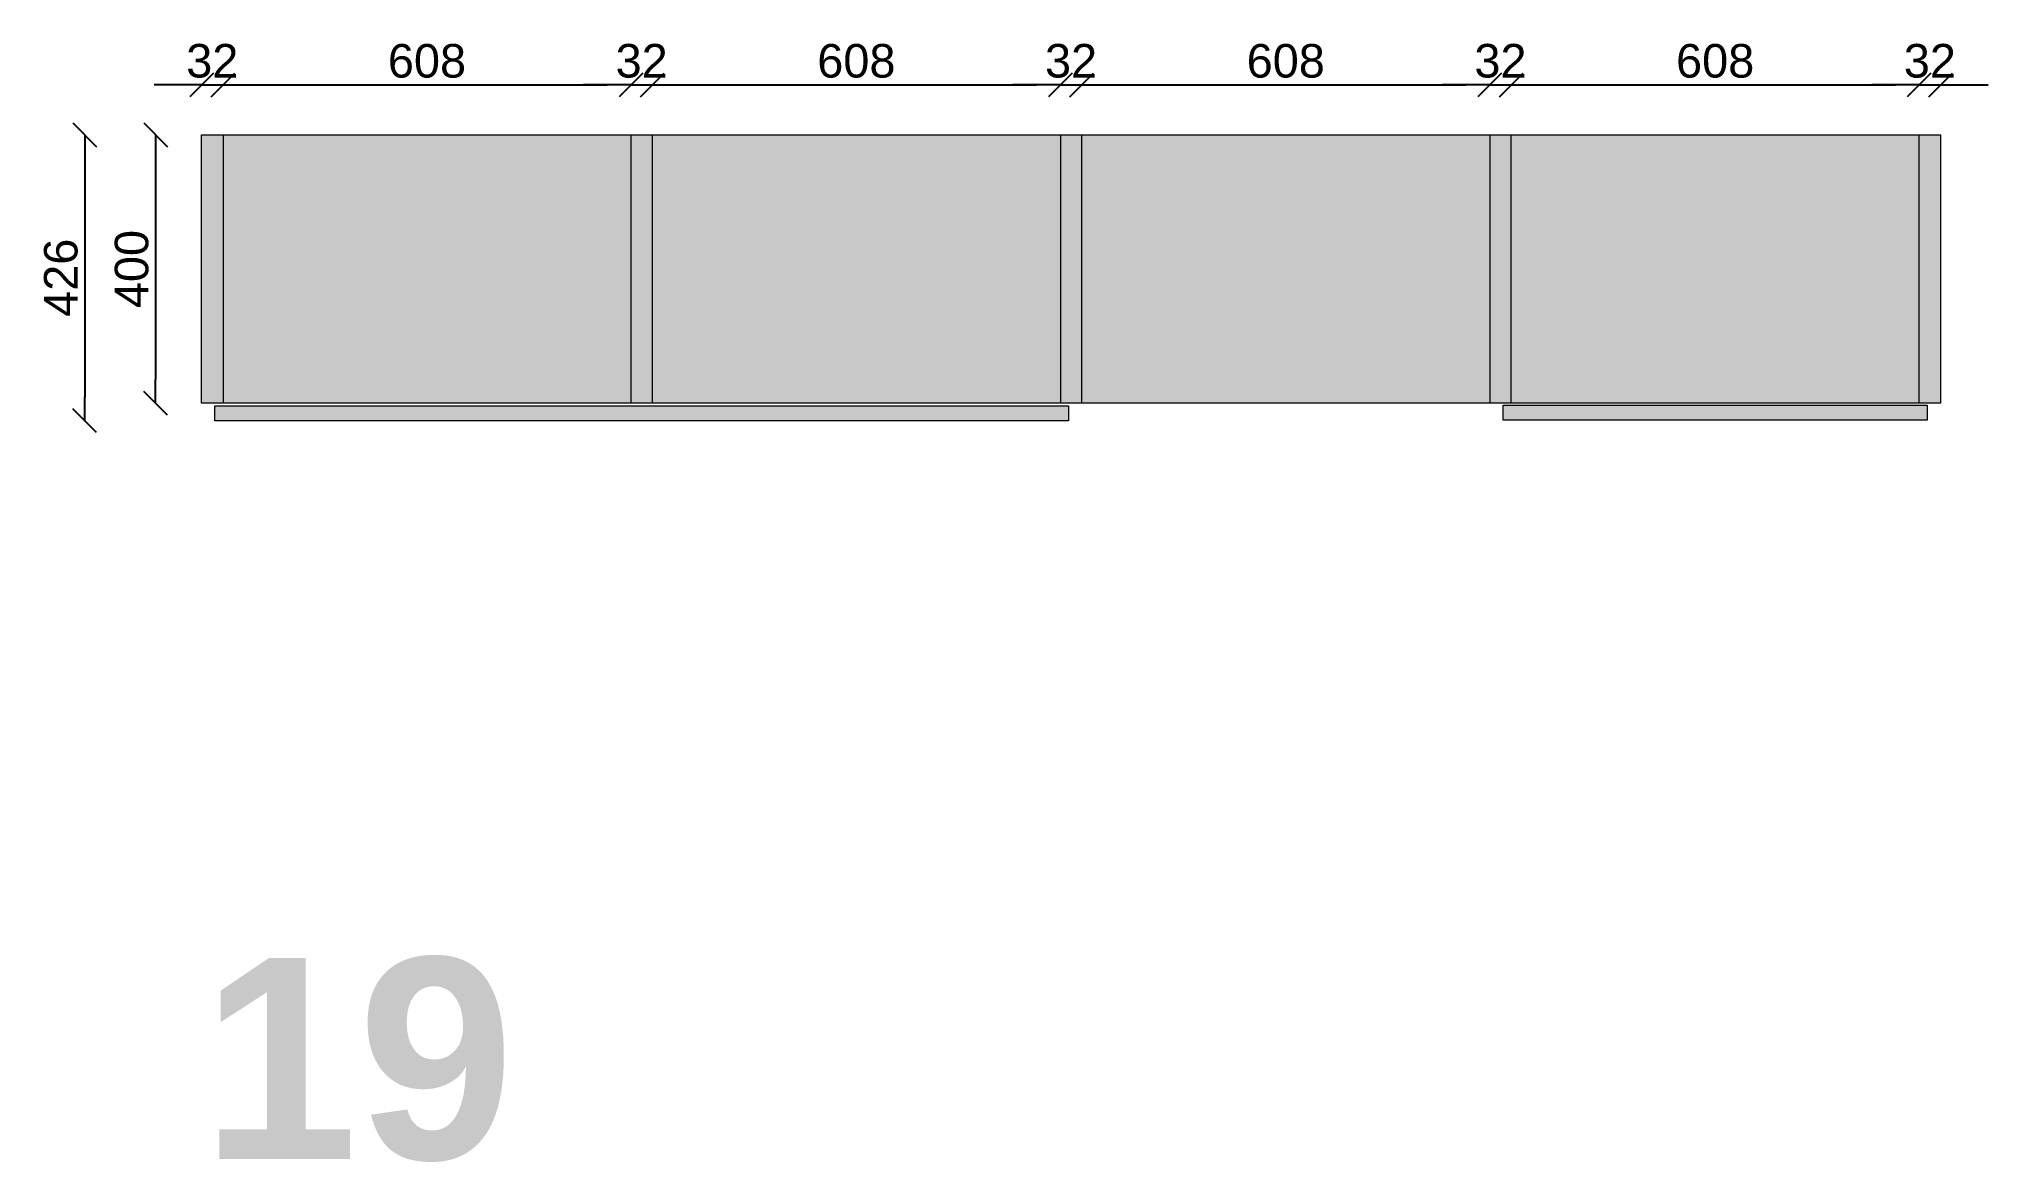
# Model space of a CAD drawing. Header units: inches. Extents: x -2150 to 187520, y -61540 to -22885.
# Drawn here: x 35126 to 38031, y -50760 to -49087 of the extents above; entities that cross this region are included whole.
import ezdxf

# ---------------------------------------------------------------- set-up
doc = ezdxf.new("R2010")
doc.units = ezdxf.units.IN
doc.header["$MEASUREMENT"] = 0
doc.layers.add('Linee arredi', color=3, linetype='Continuous', lineweight=20)
doc.layers.add('Retino arredi', color=7, linetype='Continuous', lineweight=0)
doc.layers.add('Quote', color=5, linetype='Continuous')
doc.styles.add('Arial', font='Arial.ttf')
doc.styles.add('Arial (bold)', font='Arial Bold.ttf')
doc.dimstyles.new('M&C_quote arredo', dxfattribs={"dimtxt": 50, "dimasz": 35.34668, "dimexe": 0, "dimexo": 0, "dimgap": 10, "dimtad": 1, "dimdec": 0, "dimtxsty": 'Arial', "dimblk": 'VW_SLASH', "dimcen": 0, "dimse1": 1, "dimse2": 1, "dimazin": 0, "dimtfac": 1, "dimtdec": 0, "dimtix": 1, "dimtmove": 0, "dimatfit": 0, "dimldrblk": 'VW_SLASH', "dimfxl": 0, "dimfxlon": 1, "dimfrac": 2, "dimtolj": 1, "dimarcsym": 0})

msp = doc.modelspace()

# ---------------------------------------------------------------- texts
at = {"layer": 'Linee arredi', "transparency": 33554687, "insert": (35367.9, -50760.2), "char_height": 300, "attachment_point": 7, "line_spacing_factor": 1.006858, "style": 'Arial (bold)'}
msp.add_mtext_dynamic_manual_height_columns('19', width=1350.149, gutter_width=12.5, heights=[0], dxfattribs=at)

# ---------------------------------------------------------------- blocks, each defined once
blk = doc.blocks.new('VW_SLASH')
at = {"color": 0, "linetype": 'ByBlock', "lineweight": -2, "transparency": 16777216}
blk.add_line((0, 0), (-1, 0), dxfattribs=at)
at = {"color": 0, "linetype": 'Continuous', "lineweight": -2, "transparency": 16777216, "flags": 128}
blk.add_lwpolyline([(0.5, 0.5), (-0.5, -0.5)], dxfattribs=at)
blk = doc.blocks.new('*D132')
at = {"layer": 'Defpoints', "color": 0, "transparency": 16777216}
for p in [(35367.9, -49229.4), (35299.4, -49629.4), (35367.9, -49629.4)]:
    blk.add_point(p, dxfattribs=at)
at = {"layer": 'Quote', "color": 0, "lineweight": -2, "transparency": 16777216}
blk.add_line((35299.4, -49264.8), (35299.4, -49594.1), dxfattribs=at)
at = {"layer": 'Quote', "color": 0, "lineweight": -2, "transparency": 16777216, "xscale": 35.3466796875, "yscale": 35.3466796875, "zscale": 35.3466796875}
for p, rotation in [((35299.4, -49229.4), 90), ((35299.4, -49629.4), 270)]:
    blk.add_blockref('VW_SLASH', p, dxfattribs=dict(at, rotation=rotation))
at = {"layer": 'Quote', "color": 0, "transparency": 16777216, "insert": (35263.9, -49429.4), "char_height": 50, "attachment_point": 5, "rotation": 90, "style": 'Arial'}
blk.add_mtext('\\A1;400', dxfattribs=at)
blk = doc.blocks.new('*D133')
at = {"layer": 'Defpoints', "color": 0, "transparency": 16777216}
for p in [(35367.9, -49229.4), (35193.9, -49655.4), (35387.9, -49655.4)]:
    blk.add_point(p, dxfattribs=at)
at = {"layer": 'Quote', "color": 0, "lineweight": -2, "transparency": 16777216}
blk.add_line((35193.9, -49264.8), (35193.9, -49620.1), dxfattribs=at)
at = {"layer": 'Quote', "color": 0, "lineweight": -2, "transparency": 16777216, "xscale": 35.3466796875, "yscale": 35.3466796875, "zscale": 35.3466796875}
for p, rotation in [((35193.9, -49229.4), 90), ((35193.9, -49655.4), 270)]:
    blk.add_blockref('VW_SLASH', p, dxfattribs=dict(at, rotation=rotation))
at = {"layer": 'Quote', "color": 0, "transparency": 16777216, "insert": (35158.4, -49442.4), "char_height": 50, "attachment_point": 5, "rotation": 90, "style": 'Arial'}
blk.add_mtext('\\A1;426', dxfattribs=at)
blk = doc.blocks.new('*D134')
at = {"layer": 'Defpoints', "color": 0, "transparency": 16777216}
for p in [(35399.9, -49154.9), (35367.9, -49229.4), (35399.9, -49229.4)]:
    blk.add_point(p, dxfattribs=at)
at = {"layer": 'Quote', "color": 0, "lineweight": -2, "transparency": 16777216}
for p, q in [((35332.5, -49154.9), (35297.2, -49154.9)), ((35367.9, -49154.9), (35399.9, -49154.9)), ((35435.2, -49154.9), (35470.6, -49154.9))]:
    blk.add_line(p, q, dxfattribs=at)
at = {"layer": 'Quote', "color": 0, "lineweight": -2, "transparency": 16777216, "xscale": 35.3466796875, "yscale": 35.3466796875, "zscale": 35.3466796875}
blk.add_blockref('VW_SLASH', (35367.9, -49154.9), dxfattribs=at)
at = {"layer": 'Quote', "color": 0, "lineweight": -2, "transparency": 16777216, "xscale": 35.3466796875, "yscale": 35.3466796875, "zscale": 35.3466796875, "rotation": 180}
blk.add_blockref('VW_SLASH', (35399.9, -49154.9), dxfattribs=at)
at = {"layer": 'Quote', "color": 0, "transparency": 16777216, "insert": (35383.9, -49119.3), "char_height": 50, "attachment_point": 5, "style": 'Arial'}
blk.add_mtext('\\A1;32', dxfattribs=at)
blk = doc.blocks.new('*D135')
at = {"layer": 'Defpoints', "color": 0, "transparency": 16777216}
for p in [(36007.9, -49154.9), (35399.9, -49229.4), (36007.9, -49229.4)]:
    blk.add_point(p, dxfattribs=at)
at = {"layer": 'Quote', "color": 0, "lineweight": -2, "transparency": 16777216}
blk.add_line((35435.2, -49154.9), (35972.5, -49154.9), dxfattribs=at)
at = {"layer": 'Quote', "color": 0, "lineweight": -2, "transparency": 16777216, "xscale": 35.3466796875, "yscale": 35.3466796875, "zscale": 35.3466796875, "rotation": 180}
blk.add_blockref('VW_SLASH', (35399.9, -49154.9), dxfattribs=at)
at = {"layer": 'Quote', "color": 0, "lineweight": -2, "transparency": 16777216, "xscale": 35.3466796875, "yscale": 35.3466796875, "zscale": 35.3466796875}
blk.add_blockref('VW_SLASH', (36007.9, -49154.9), dxfattribs=at)
at = {"layer": 'Quote', "color": 0, "transparency": 16777216, "insert": (35703.9, -49119.4), "char_height": 50, "attachment_point": 5, "style": 'Arial'}
blk.add_mtext('\\A1;608', dxfattribs=at)
blk = doc.blocks.new('*D136')
at = {"layer": 'Defpoints', "color": 0, "transparency": 16777216}
for p in [(36039.9, -49154.9), (36007.9, -49229.4), (36039.9, -49229.4)]:
    blk.add_point(p, dxfattribs=at)
at = {"layer": 'Quote', "color": 0, "lineweight": -2, "transparency": 16777216}
for p, q in [((35972.5, -49154.9), (35937.2, -49154.9)), ((36007.9, -49154.9), (36039.9, -49154.9)), ((36075.2, -49154.9), (36110.6, -49154.9))]:
    blk.add_line(p, q, dxfattribs=at)
at = {"layer": 'Quote', "color": 0, "lineweight": -2, "transparency": 16777216, "xscale": 35.3466796875, "yscale": 35.3466796875, "zscale": 35.3466796875}
blk.add_blockref('VW_SLASH', (36007.9, -49154.9), dxfattribs=at)
at = {"layer": 'Quote', "color": 0, "lineweight": -2, "transparency": 16777216, "xscale": 35.3466796875, "yscale": 35.3466796875, "zscale": 35.3466796875, "rotation": 180}
blk.add_blockref('VW_SLASH', (36039.9, -49154.9), dxfattribs=at)
at = {"layer": 'Quote', "color": 0, "transparency": 16777216, "insert": (36023.9, -49119.3), "char_height": 50, "attachment_point": 5, "style": 'Arial'}
blk.add_mtext('\\A1;32', dxfattribs=at)
blk = doc.blocks.new('*D137')
at = {"layer": 'Defpoints', "color": 0, "transparency": 16777216}
for p in [(36647.9, -49154.9), (36039.9, -49229.4), (36647.9, -49229.4)]:
    blk.add_point(p, dxfattribs=at)
at = {"layer": 'Quote', "color": 0, "lineweight": -2, "transparency": 16777216}
blk.add_line((36075.2, -49154.9), (36612.5, -49154.9), dxfattribs=at)
at = {"layer": 'Quote', "color": 0, "lineweight": -2, "transparency": 16777216, "xscale": 35.3466796875, "yscale": 35.3466796875, "zscale": 35.3466796875, "rotation": 180}
blk.add_blockref('VW_SLASH', (36039.9, -49154.9), dxfattribs=at)
at = {"layer": 'Quote', "color": 0, "lineweight": -2, "transparency": 16777216, "xscale": 35.3466796875, "yscale": 35.3466796875, "zscale": 35.3466796875}
blk.add_blockref('VW_SLASH', (36647.9, -49154.9), dxfattribs=at)
at = {"layer": 'Quote', "color": 0, "transparency": 16777216, "insert": (36343.9, -49119.4), "char_height": 50, "attachment_point": 5, "style": 'Arial'}
blk.add_mtext('\\A1;608', dxfattribs=at)
blk = doc.blocks.new('*D138')
at = {"layer": 'Defpoints', "color": 0, "transparency": 16777216}
for p in [(36679.9, -49154.9), (36647.9, -49229.4), (36679.9, -49229.4)]:
    blk.add_point(p, dxfattribs=at)
at = {"layer": 'Quote', "color": 0, "lineweight": -2, "transparency": 16777216}
for p, q in [((36612.5, -49154.9), (36577.2, -49154.9)), ((36647.9, -49154.9), (36679.9, -49154.9)), ((36715.2, -49154.9), (36750.6, -49154.9))]:
    blk.add_line(p, q, dxfattribs=at)
at = {"layer": 'Quote', "color": 0, "lineweight": -2, "transparency": 16777216, "xscale": 35.3466796875, "yscale": 35.3466796875, "zscale": 35.3466796875}
blk.add_blockref('VW_SLASH', (36647.9, -49154.9), dxfattribs=at)
at = {"layer": 'Quote', "color": 0, "lineweight": -2, "transparency": 16777216, "xscale": 35.3466796875, "yscale": 35.3466796875, "zscale": 35.3466796875, "rotation": 180}
blk.add_blockref('VW_SLASH', (36679.9, -49154.9), dxfattribs=at)
at = {"layer": 'Quote', "color": 0, "transparency": 16777216, "insert": (36663.9, -49119.3), "char_height": 50, "attachment_point": 5, "style": 'Arial'}
blk.add_mtext('\\A1;32', dxfattribs=at)
blk = doc.blocks.new('*D139')
at = {"layer": 'Defpoints', "color": 0, "transparency": 16777216}
for p in [(37287.9, -49154.9), (36679.9, -49229.4), (37287.9, -49229.4)]:
    blk.add_point(p, dxfattribs=at)
at = {"layer": 'Quote', "color": 0, "lineweight": -2, "transparency": 16777216}
blk.add_line((36715.2, -49154.9), (37252.5, -49154.9), dxfattribs=at)
at = {"layer": 'Quote', "color": 0, "lineweight": -2, "transparency": 16777216, "xscale": 35.3466796875, "yscale": 35.3466796875, "zscale": 35.3466796875, "rotation": 180}
blk.add_blockref('VW_SLASH', (36679.9, -49154.9), dxfattribs=at)
at = {"layer": 'Quote', "color": 0, "lineweight": -2, "transparency": 16777216, "xscale": 35.3466796875, "yscale": 35.3466796875, "zscale": 35.3466796875}
blk.add_blockref('VW_SLASH', (37287.9, -49154.9), dxfattribs=at)
at = {"layer": 'Quote', "color": 0, "transparency": 16777216, "insert": (36983.9, -49119.4), "char_height": 50, "attachment_point": 5, "style": 'Arial'}
blk.add_mtext('\\A1;608', dxfattribs=at)
blk = doc.blocks.new('*D140')
at = {"layer": 'Defpoints', "color": 0, "transparency": 16777216}
for p in [(37319.9, -49154.9), (37287.9, -49229.4), (37319.9, -49229.4)]:
    blk.add_point(p, dxfattribs=at)
at = {"layer": 'Quote', "color": 0, "lineweight": -2, "transparency": 16777216}
for p, q in [((37252.5, -49154.9), (37217.2, -49154.9)), ((37287.9, -49154.9), (37319.9, -49154.9)), ((37355.2, -49154.9), (37390.6, -49154.9))]:
    blk.add_line(p, q, dxfattribs=at)
at = {"layer": 'Quote', "color": 0, "lineweight": -2, "transparency": 16777216, "xscale": 35.3466796875, "yscale": 35.3466796875, "zscale": 35.3466796875}
blk.add_blockref('VW_SLASH', (37287.9, -49154.9), dxfattribs=at)
at = {"layer": 'Quote', "color": 0, "lineweight": -2, "transparency": 16777216, "xscale": 35.3466796875, "yscale": 35.3466796875, "zscale": 35.3466796875, "rotation": 180}
blk.add_blockref('VW_SLASH', (37319.9, -49154.9), dxfattribs=at)
at = {"layer": 'Quote', "color": 0, "transparency": 16777216, "insert": (37303.9, -49119.3), "char_height": 50, "attachment_point": 5, "style": 'Arial'}
blk.add_mtext('\\A1;32', dxfattribs=at)
blk = doc.blocks.new('*D128')
at = {"layer": 'Defpoints', "color": 0, "transparency": 16777216}
for p in [(37927.9, -49154.9), (37319.9, -49229.4), (37927.9, -49229.4)]:
    blk.add_point(p, dxfattribs=at)
at = {"layer": 'Quote', "color": 0, "lineweight": -2, "transparency": 16777216}
blk.add_line((37355.2, -49154.9), (37892.5, -49154.9), dxfattribs=at)
at = {"layer": 'Quote', "color": 0, "lineweight": -2, "transparency": 16777216, "xscale": 35.3466796875, "yscale": 35.3466796875, "zscale": 35.3466796875, "rotation": 180}
blk.add_blockref('VW_SLASH', (37319.9, -49154.9), dxfattribs=at)
at = {"layer": 'Quote', "color": 0, "lineweight": -2, "transparency": 16777216, "xscale": 35.3466796875, "yscale": 35.3466796875, "zscale": 35.3466796875}
blk.add_blockref('VW_SLASH', (37927.9, -49154.9), dxfattribs=at)
at = {"layer": 'Quote', "color": 0, "transparency": 16777216, "insert": (37623.9, -49119.4), "char_height": 50, "attachment_point": 5, "style": 'Arial'}
blk.add_mtext('\\A1;608', dxfattribs=at)
blk = doc.blocks.new('*D129')
at = {"layer": 'Defpoints', "color": 0, "transparency": 16777216}
for p in [(37959.9, -49154.9), (37927.9, -49229.4), (37959.9, -49229.4)]:
    blk.add_point(p, dxfattribs=at)
at = {"layer": 'Quote', "color": 0, "lineweight": -2, "transparency": 16777216}
for p, q in [((37892.5, -49154.9), (37857.2, -49154.9)), ((37927.9, -49154.9), (37959.9, -49154.9)), ((37995.2, -49154.9), (38030.6, -49154.9))]:
    blk.add_line(p, q, dxfattribs=at)
at = {"layer": 'Quote', "color": 0, "lineweight": -2, "transparency": 16777216, "xscale": 35.3466796875, "yscale": 35.3466796875, "zscale": 35.3466796875}
blk.add_blockref('VW_SLASH', (37927.9, -49154.9), dxfattribs=at)
at = {"layer": 'Quote', "color": 0, "lineweight": -2, "transparency": 16777216, "xscale": 35.3466796875, "yscale": 35.3466796875, "zscale": 35.3466796875, "rotation": 180}
blk.add_blockref('VW_SLASH', (37959.9, -49154.9), dxfattribs=at)
at = {"layer": 'Quote', "color": 0, "transparency": 16777216, "insert": (37943.9, -49119.3), "char_height": 50, "attachment_point": 5, "style": 'Arial'}
blk.add_mtext('\\A1;32', dxfattribs=at)

# ---------------------------------------------------------------- dimensions: what is measured, and where the dimension line sits
at = {"layer": 'Quote', "color": 7}
for base, p1, p2, picture, middle in [((35399.9, -49154.9), (35367.9, -49229.4), (35399.9, -49229.4), '*D134', (35383.9, -49119.3)), ((36007.9, -49154.9), (35399.9, -49229.4), (36007.9, -49229.4), '*D135', (35703.9, -49119.4)), ((36039.9, -49154.9), (36007.9, -49229.4), (36039.9, -49229.4), '*D136', (36023.9, -49119.3)), ((36647.9, -49154.9), (36039.9, -49229.4), (36647.9, -49229.4), '*D137', (36343.9, -49119.4)), ((36679.9, -49154.9), (36647.9, -49229.4), (36679.9, -49229.4), '*D138', (36663.9, -49119.3)), ((37287.9, -49154.9), (36679.9, -49229.4), (37287.9, -49229.4), '*D139', (36983.9, -49119.4)), ((37319.9, -49154.9), (37287.9, -49229.4), (37319.9, -49229.4), '*D140', (37303.9, -49119.3)), ((37927.9, -49154.9), (37319.9, -49229.4), (37927.9, -49229.4), '*D128', (37623.9, -49119.4)), ((37959.9, -49154.9), (37927.9, -49229.4), (37959.9, -49229.4), '*D129', (37943.9, -49119.3))]:
    dim = msp.add_linear_dim(base=base, p1=p1, p2=p2, dimstyle='M&C_quote arredo', override={"dimpost": '<>', "dimtmove": 1}, dxfattribs=at)
    dim.commit()
    dim.dimension.update_dxf_attribs({"geometry": picture, "text_midpoint": middle})
for base, p2, picture, middle in [((35193.9, -49655.4), (35387.9, -49655.4), '*D133', (35158.4, -49442.4)), ((35299.4, -49629.4), (35367.9, -49629.4), '*D132', (35263.9, -49429.4))]:
    dim = msp.add_linear_dim(base=base, p1=(35367.9, -49229.4), p2=p2, angle=90, dimstyle='M&C_quote arredo', override={"dimpost": '<>', "dimtmove": 1}, dxfattribs=at)
    dim.commit()
    dim.dimension.update_dxf_attribs({"geometry": picture, "text_midpoint": middle})

# ---------------------------------------------------------------- hatches: boundary and pattern name
at = {"layer": 'Retino arredi'}
h = msp.add_hatch(color=256, dxfattribs=at)
h.dxf.hatch_style = 1
h.paths.add_polyline_path([(35367.9, -49229.4), (37959.9, -49229.4), (37959.9, -49629.4), (35367.9, -49629.4)])
h = msp.add_hatch(color=253, dxfattribs=at)
h.dxf.hatch_style = 1
h.paths.add_polyline_path([(36659.9, -49655.4), (35387.9, -49655.4), (35387.9, -49633.4), (36659.9, -49633.4)])
h = msp.add_hatch(color=252, dxfattribs=at)
h.dxf.hatch_style = 1
h.paths.add_polyline_path([(37939.9, -49654.4), (37307.9, -49654.4), (37307.9, -49632.4), (37939.9, -49632.4)])

# ---------------------------------------------------------------- linework, layer by layer
at = {"layer": 'Linee arredi'}
for p, q in [((35399.9, -49229.4), (35399.9, -49629.4)), ((36007.9, -49229.4), (36007.9, -49629.4)), ((36039.9, -49629.4), (36039.9, -49229.4)), ((36647.9, -49229.4), (36647.9, -49629.4)), ((36679.9, -49629.4), (36679.9, -49229.4)), ((37287.9, -49229.4), (37287.9, -49629.4)), ((37319.9, -49629.4), (37319.9, -49229.4)), ((37927.9, -49629.4), (37927.9, -49229.4))]:
    msp.add_line(p, q, dxfattribs=at)
for points in [[(35367.9, -49229.4), (37959.9, -49229.4), (37959.9, -49629.4), (35367.9, -49629.4)], [(36659.9, -49655.4), (35387.9, -49655.4), (35387.9, -49633.4), (36659.9, -49633.4)], [(37939.9, -49654.4), (37307.9, -49654.4), (37307.9, -49632.4), (37939.9, -49632.4)]]:
    msp.add_lwpolyline(points, close=True, dxfattribs=at)

msp.set_redraw_order([(e.dxf.handle, doc.entitydb.next_handle()) for e in msp.query("TEXT MTEXT ATTDEF DIMENSION ARC_DIMENSION")])  # texts and dimensions are drawn at this point

doc.saveas('drawing.dxf')
